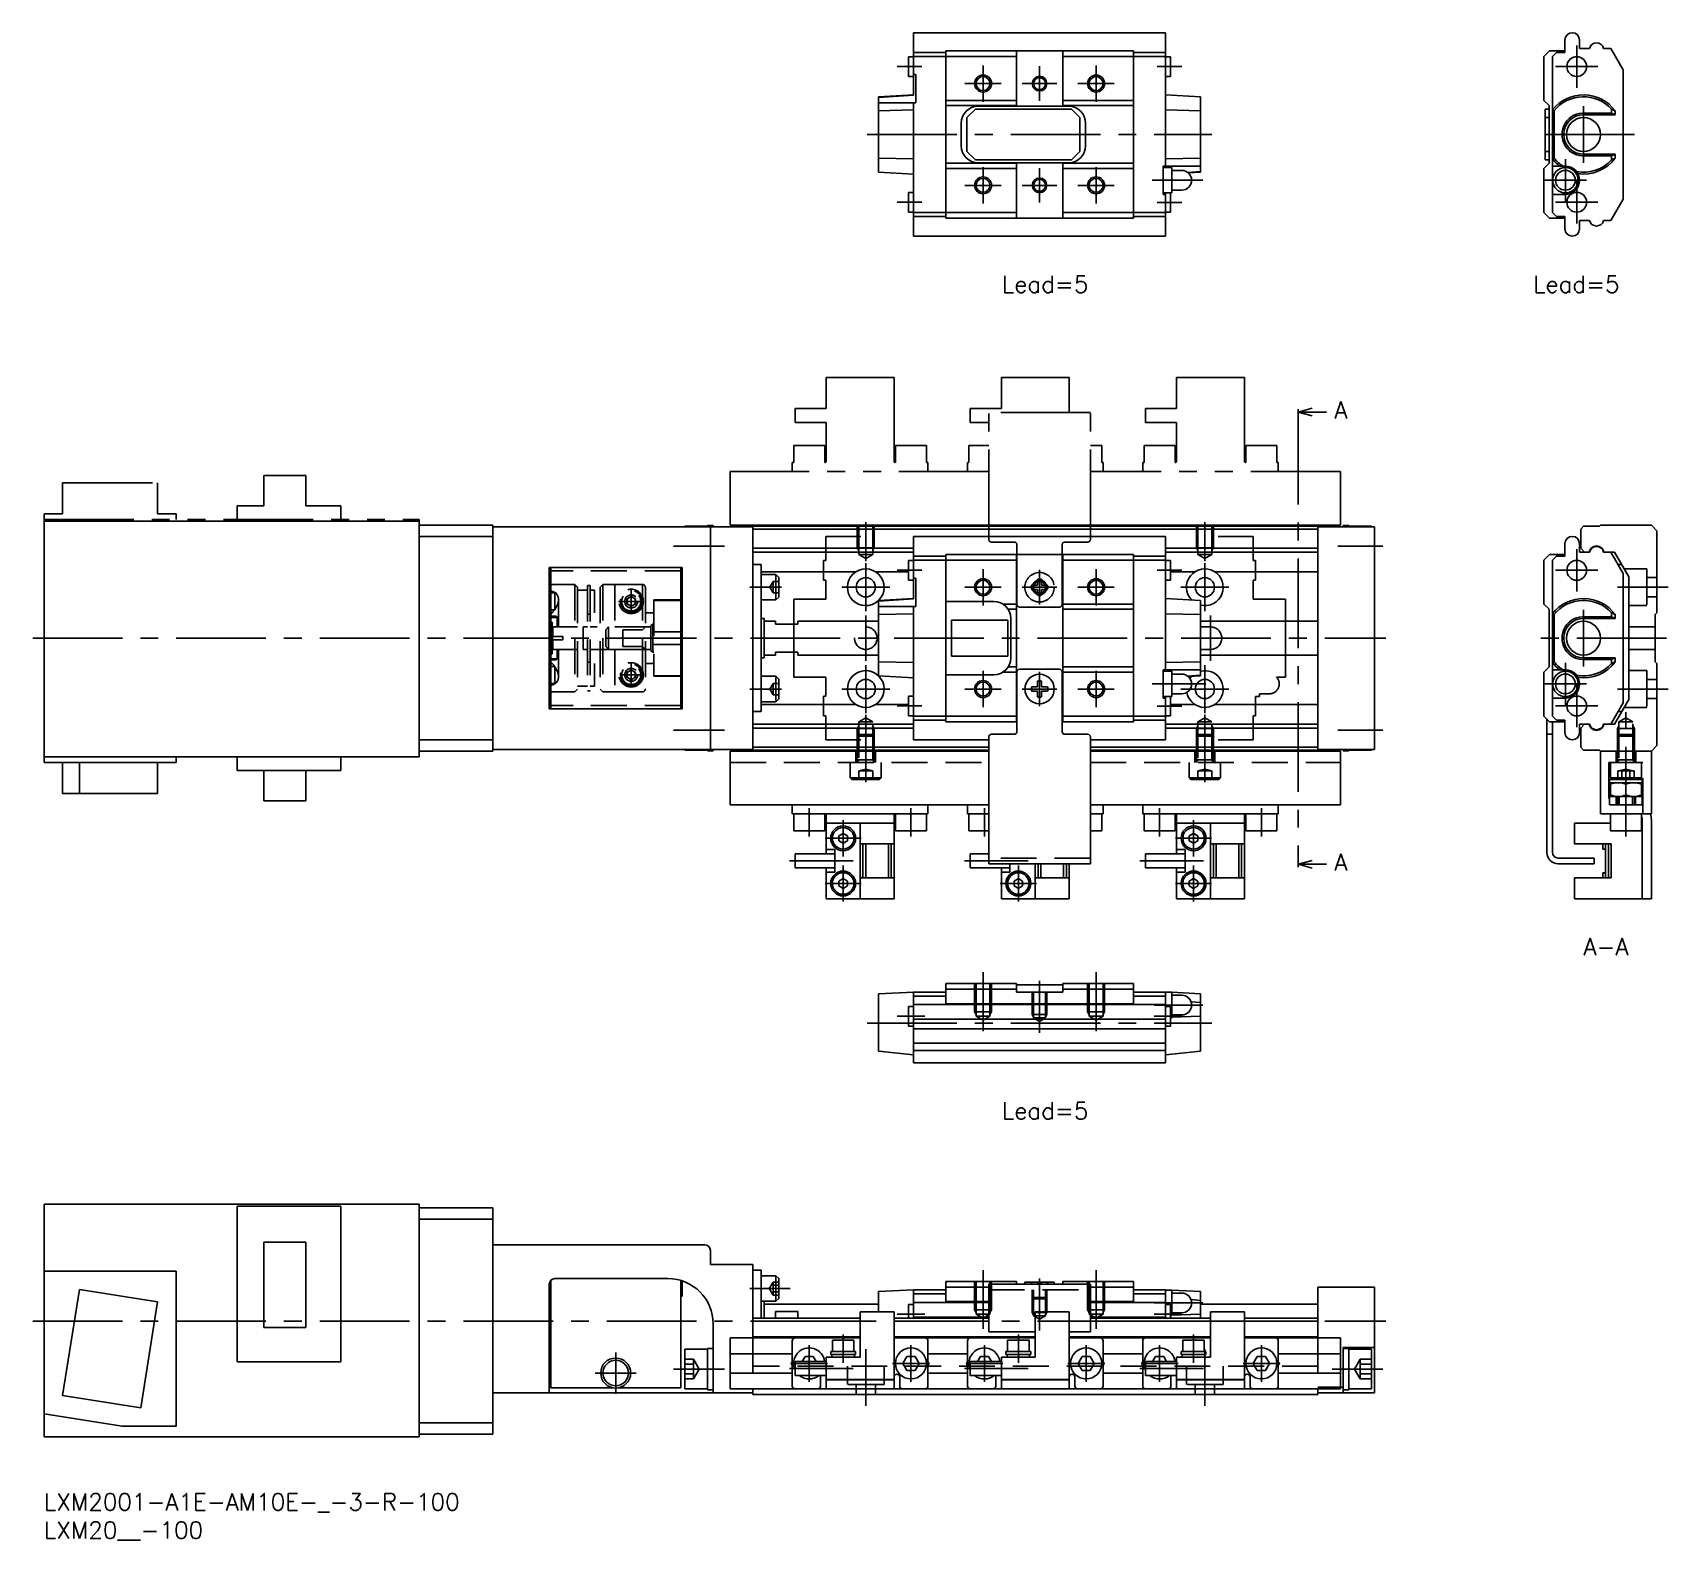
# Model space of a CAD drawing. Extents: x -2 to 287, y -8 to 258.
import ezdxf

# ---------------------------------------------------------------- set-up
doc = ezdxf.new("R2010")
doc.units = 0
doc.header["$LTSCALE"] = 0.5
for name, pattern in [('CENTER', [50.8, 31.75, -6.35, 6.35, -6.35]), ('DASHED', [19.05, 12.7, -6.35]), ('PHANTOM', [63.5, 31.75, -6.35, 6.35, -6.35, 6.35, -6.35])]:
    doc.linetypes.add(name, pattern=pattern)
for name, color, linetype in [('MSM_CENTER', 1, 'CENTER'), ('MSM_CONTINUOUS', 7, 'CONTINUOUS'), ('MSM_DASHED', 4, 'DASHED'), ('MSM_IMAGINARY', 6, 'PHANTOM'), ('MSM_NARROW', 5, 'CONTINUOUS'), ('MSM_PART_NUMBER', 7, 'CONTINUOUS')]:
    doc.layers.add(name, color=color, linetype=linetype)
doc.styles.get("Standard").update_dxf_attribs({"font": 'txt.shx', "height": 3, "bigfont": 'bigfont.shx'})

msp = doc.modelspace()

# ---------------------------------------------------------------- texts
at = {"layer": 'MSM_PART_NUMBER'}
for s, p in [('Lead=5', (169.49, 212.4)), ('Lead=5', (263.48, 212.4)), ('A', (228.32, 190.17)), ('A', (228.32, 110.17)), ('A-A', (272.4, 95.2)), ('Lead=5', (169.49, 66.2))]:
    msp.add_text(s, height=3, dxfattribs=at).set_placement(p)

# ---------------------------------------------------------------- blocks, each defined once
blk = doc.blocks.new('*U8')
at = {"layer": 'MSM_PART_NUMBER'}
blk.add_text('LXM2001-A1E-AM10E-_-3-R-100', height=3, dxfattribs=at).set_placement((0, -3))
blk = doc.blocks.new('*U9')
at = {"layer": 'MSM_PART_NUMBER'}
blk.add_text('LXM20__-100', height=3, dxfattribs=at).set_placement((0, -8))

# ---------------------------------------------------------------- linework, layer by layer
at = {"layer": 'MSM_CENTER'}
for p, q in [((271.2, 248.65), (271.2, 256.15)), ((150.95, 252.4), (155.35, 252.4)), ((166.15, 246.17), (166.15, 252.63)), ((176.15, 246.34), (176.15, 252.46)), ((186.15, 246.17), (186.15, 252.63)), ((196.95, 252.4), (201.35, 252.4)), ((274.95, 252.4), (267.45, 252.4)), ((169.38, 249.4), (162.92, 249.4)), ((179.21, 249.4), (173.09, 249.4)), ((189.38, 249.4), (182.92, 249.4)), ((272.4, 235.4), (272.4, 245.4)), ((145.65, 240.4), (206.65, 240.4)), ((281.4, 240.4), (263.6, 240.4)), ((166.15, 228.17), (166.15, 234.63)), ((176.15, 228.34), (176.15, 234.46)), ((186.15, 228.17), (186.15, 234.63)), ((269.2, 228.55), (269.2, 236.05)), ((205.05, 232.3), (196.05, 232.3)), ((272.95, 232.3), (265.45, 232.3)), ((271.2, 224.65), (271.2, 232.15)), ((169.38, 231.4), (162.92, 231.4)), ((179.21, 231.4), (173.09, 231.4)), ((189.38, 231.4), (182.92, 231.4)), ((150.95, 228.4), (155.35, 228.4)), ((196.95, 228.35), (201.35, 228.35)), ((274.95, 228.4), (267.45, 228.4)), ((221.9, 190.8), (221.9, 111.8)), ((145.4, 171.8), (145.4, 164.89)), ((205.4, 171.8), (205.4, 164.89)), ((111.4, 167.6), (120.4, 167.6)), ((228.9, 167.6), (236.9, 167.6)), ((271.2, 159.55), (271.2, 167.05)), ((145.4, 156.05), (145.4, 164.55)), ((150.95, 163.3), (155.35, 163.3)), ((166.15, 157.07), (166.15, 163.53)), ((176.15, 157.24), (176.15, 163.36)), ((186.15, 157.07), (186.15, 163.53)), ((196.95, 163.3), (201.35, 163.3)), ((205.4, 156.05), (205.4, 164.55)), ((274.95, 163.3), (267.45, 163.3)), ((103.9, 155.54), (103.9, 160.06)), ((124.9, 160.3), (130.5, 160.3)), ((141.15, 160.3), (149.65, 160.3)), ((169.38, 160.3), (162.92, 160.3)), ((179.21, 160.3), (173.09, 160.3)), ((189.38, 160.3), (182.92, 160.3)), ((201.15, 160.3), (209.65, 160.3)), ((287.4, 160.3), (278.4, 160.3)), ((101.64, 157.8), (106.16, 157.8)), ((272.4, 146.3), (272.4, 156.3)), ((145.4, 155.3), (145.4, 147.3)), ((206.4, 155.3), (206.4, 147.3)), ((-2, 151.3), (237.4, 151.3)), ((287.1, 151.3), (264.3, 151.3)), ((101.9, 144.8), (105.89, 144.8)), ((103.9, 142.81), (103.9, 146.8)), ((145.4, 138.05), (145.4, 146.55)), ((166.15, 139.07), (166.15, 145.53)), ((176.15, 139.24), (176.15, 145.36)), ((186.15, 139.07), (186.15, 145.53)), ((205.4, 138.05), (205.4, 146.55)), ((269.2, 139.45), (269.2, 146.95)), ((124.9, 142.3), (130.5, 142.3)), ((141.15, 142.3), (149.65, 142.3)), ((169.38, 142.3), (162.92, 142.3)), ((179.21, 142.3), (173.09, 142.3)), ((189.38, 142.3), (182.92, 142.3)), ((205.55, 143.2), (196.05, 143.2)), ((201.15, 142.3), (209.65, 142.3)), ((272.95, 143.2), (265.45, 143.2)), ((271.2, 135.55), (271.2, 143.05)), ((287.4, 142.3), (278.4, 142.3)), ((150.95, 139.3), (155.35, 139.3)), ((196.95, 139.25), (201.35, 139.25)), ((274.95, 139.3), (267.45, 139.3)), ((145.4, 137.71), (145.4, 125.8)), ((205.4, 137.71), (205.4, 125.8)), ((279.9, 116.2), (279.9, 138.21)), ((111.4, 135), (120.4, 135)), ((228.9, 135), (236.9, 135)), ((135.4, 116.2), (135.4, 121.2)), ((141.4, 112.7), (141.4, 119.1)), ((153.4, 116.2), (153.4, 121.2)), ((166.4, 116.2), (166.4, 121.2)), ((197.4, 116.2), (197.4, 121.2)), ((203.4, 112.7), (203.4, 119.1)), ((215.4, 116.2), (215.4, 121.2)), ((138.2, 115.9), (144.6, 115.9)), ((200.2, 115.9), (206.6, 115.9)), ((131.9, 111.9), (143.15, 111.9)), ((141.4, 104.7), (141.4, 111.1)), ((162.9, 111.9), (174.15, 111.9)), ((172.4, 104.7), (172.4, 111.1)), ((193.9, 111.9), (205.15, 111.9)), ((203.4, 104.7), (203.4, 111.1)), ((138.2, 107.9), (144.6, 107.9)), ((169.2, 107.9), (175.6, 107.9)), ((200.2, 107.9), (206.6, 107.9)), ((166.15, 92.2), (166.15, 81.8)), ((176.15, 90.7), (176.15, 81.5)), ((186.15, 92.2), (186.15, 81.8)), ((150.95, 84.4), (155.85, 84.4)), ((205.05, 86.4), (196.45, 86.4)), ((196.45, 84.4), (201.35, 84.4)), ((145.65, 83.2), (206.65, 83.2)), ((166.15, 39.5), (166.15, 29.1)), ((176.15, 38), (176.15, 28.8)), ((186.15, 39.5), (186.15, 29.1)), ((124.9, 36.25), (132, 36.25)), ((205.05, 33.7), (196.45, 33.7)), ((-2, 30.5), (237.4, 30.5)), ((150.95, 31.7), (155.85, 31.7)), ((196.45, 31.7), (201.35, 31.7)), ((135.4, 19.75), (135.4, 26.25)), ((141.4, 23.1), (141.4, 28.1)), ((153.4, 19.75), (153.4, 26.25)), ((166.4, 19.75), (166.4, 26.25)), ((172.4, 23.1), (172.4, 28.1)), ((184.4, 19.75), (184.4, 26.25)), ((197.4, 19.75), (197.4, 26.25)), ((203.4, 23.1), (203.4, 28.1)), ((215.4, 19.75), (215.4, 26.25)), ((101.15, 17.65), (101.15, 24.95)), ((145.4, 15.5), (145.4, 25.5)), ((205.4, 15.5), (205.4, 25.5)), ((97.5, 21.3), (104.8, 21.3)), ((111.4, 22), (120.4, 22)), ((131.9, 22.1), (143.15, 22.1)), ((132.15, 23), (138.65, 23)), ((150.15, 23), (156.65, 23)), ((162.9, 22.1), (174.15, 22.1)), ((163.15, 23), (169.65, 23)), ((181.15, 23), (187.65, 23)), ((193.9, 22.1), (205.15, 22.1)), ((194.15, 23), (200.65, 23)), ((212.15, 23), (218.65, 23)), ((227.9, 22), (236.9, 22))]:
    msp.add_line(p, q, dxfattribs=at)
at = {"layer": 'MSM_CONTINUOUS'}
for p, q in [((153.85, 258.4), (153.85, 247.33)), ((198.45, 258.4), (153.85, 258.4)), ((198.45, 258.4), (198.45, 234.8)), ((159.55, 254.9), (153.85, 254.9)), ((192.75, 255.2), (159.55, 255.2)), ((159.55, 255.2), (159.55, 225.6)), ((172.05, 245.4), (172.05, 255.2)), ((180.25, 255.2), (180.25, 245.4)), ((192.75, 255.2), (192.75, 225.6)), ((198.45, 254.9), (192.75, 254.9)), ((266.4, 255.2), (265.4, 254.2)), ((268.97, 255.2), (266.4, 255.2)), ((267.61, 254.9), (266.9, 254.19)), ((269.1, 254.9), (267.61, 254.9)), ((268.97, 254.9), (268.97, 255.2)), ((269.1, 257.1), (269.1, 254.9)), ((271.7, 255.6), (271.7, 257.1)), ((273.44, 255.6), (271.7, 255.6)), ((277.24, 255.6), (275.96, 255.6)), ((279.4, 251.86), (277.24, 255.6)), ((152.95, 254.15), (152.95, 250.65)), ((153.85, 254.15), (152.95, 254.15)), ((159.55, 254.19), (153.85, 254.19)), ((172.05, 254.2), (159.55, 254.2)), ((192.75, 254.2), (180.25, 254.2)), ((198.45, 254.19), (192.75, 254.19)), ((199.35, 254.15), (198.45, 254.15)), ((199.35, 254.15), (199.35, 250.65)), ((265.4, 254.2), (265.4, 246.4)), ((266.9, 254.19), (266.9, 226.61)), ((279.4, 228.94), (279.4, 251.86)), ((152.95, 250.65), (153.85, 250.65)), ((154.25, 251), (153.85, 251)), ((154.25, 251), (154.25, 246)), ((198.45, 250.65), (199.35, 250.65)), ((153.85, 247.4), (147.65, 247.08)), ((153.85, 247.33), (147.65, 246.96)), ((147.65, 233.72), (147.65, 247.08)), ((147.65, 246), (154.25, 246)), ((153.85, 246), (153.85, 222.4)), ((172.05, 246.4), (159.55, 246.4)), ((192.75, 246.4), (180.25, 246.4)), ((204.65, 247.08), (198.45, 247.4)), ((204.65, 247.08), (204.65, 233.72)), ((265.4, 246.4), (266.3, 245.5)), ((153.85, 244.73), (147.65, 244.59)), ((172.05, 245.5), (159.55, 245.5)), ((164.8, 244.9), (163.3, 243.4)), ((163.3, 243.4), (163.3, 237.4)), ((181.8, 244.9), (164.8, 244.9)), ((165.3, 245.4), (181.3, 245.4)), ((192.75, 245.5), (180.25, 245.5)), ((183.3, 243.4), (181.8, 244.9)), ((183.3, 237.4), (183.3, 243.4)), ((204.65, 244.59), (198.45, 244.73)), ((266.3, 244.9), (265.6, 244.9)), ((265.6, 235.9), (265.6, 244.9)), ((266.3, 243.4), (265.6, 243.4)), ((266.3, 245.5), (266.3, 235.3)), ((267.2, 244.59), (266.9, 244.73)), ((267.2, 244.59), (267.2, 236.21)), ((272.4, 243.9), (278.02, 243.9)), ((277.36, 244.19), (272.72, 244.19)), ((277.36, 244.87), (277.36, 244.19)), ((278.02, 243.9), (277.36, 244.19)), ((278.02, 244.57), (278.02, 243.9)), ((162.3, 238.4), (162.3, 242.4)), ((184.3, 242.4), (184.3, 238.4)), ((163.3, 237.4), (164.8, 235.9)), ((181.8, 235.9), (183.3, 237.4)), ((266.3, 237.4), (265.6, 237.4)), ((147.65, 236.21), (153.85, 236.07)), ((172.05, 235.3), (159.55, 235.3)), ((164.8, 235.9), (181.8, 235.9)), ((181.3, 235.4), (165.3, 235.4)), ((172.05, 225.6), (172.05, 235.4)), ((180.25, 235.4), (180.25, 225.6)), ((192.75, 235.3), (180.25, 235.3)), ((198.05, 234.8), (198.05, 229.8)), ((204.65, 234.8), (198.05, 234.8)), ((199.55, 234.55), (198.05, 234.55)), ((198.45, 236.07), (204.65, 236.21)), ((199.55, 230.05), (199.55, 234.55)), ((266.3, 235.3), (265.4, 234.4)), ((266.3, 235.9), (265.6, 235.9)), ((266.9, 236.07), (267.2, 236.21)), ((266.9, 234.8), (269.2, 234.8)), ((272.4, 236.9), (278.02, 236.9)), ((272.72, 236.61), (277.36, 236.61)), ((277.36, 236.61), (278.02, 236.9)), ((277.36, 236.61), (277.36, 235.93)), ((278.02, 236.9), (278.02, 236.23)), ((147.65, 233.72), (153.85, 233.4)), ((172.05, 234.4), (159.55, 234.4)), ((192.75, 234.4), (180.25, 234.4)), ((201.3, 234.05), (199.55, 234.05)), ((202.35, 233.7), (204.65, 233.84)), ((202.46, 233.61), (204.65, 233.72)), ((265.4, 234.4), (265.4, 226.6)), ((152.95, 230.15), (152.95, 226.65)), ((153.85, 230.15), (152.95, 230.15)), ((198.05, 230.05), (199.55, 230.05)), ((198.45, 229.8), (198.05, 229.8)), ((198.45, 230.05), (198.45, 222.4)), ((199.35, 230.05), (199.35, 226.65)), ((199.55, 230.55), (201.3, 230.55)), ((269.2, 229.8), (266.9, 229.8)), ((277.24, 225.2), (279.4, 228.94)), ((152.95, 226.65), (153.85, 226.65)), ((159.55, 226.61), (153.85, 226.61)), ((159.55, 225.9), (153.85, 225.9)), ((172.05, 226.6), (159.55, 226.6)), ((192.75, 226.6), (180.25, 226.6)), ((198.45, 226.61), (192.75, 226.61)), ((198.45, 225.9), (192.75, 225.9)), ((198.45, 226.65), (199.35, 226.65)), ((265.4, 226.6), (266.4, 225.6)), ((266.9, 226.61), (267.61, 225.9)), ((267.61, 225.9), (269.1, 225.9)), ((268.97, 225.6), (268.97, 225.9)), ((269.1, 225.9), (269.1, 223.7)), ((192.75, 225.6), (159.55, 225.6)), ((266.4, 225.6), (268.97, 225.6)), ((271.7, 223.7), (271.7, 225.2)), ((271.7, 225.2), (273.44, 225.2)), ((275.96, 225.2), (277.24, 225.2)), ((153.85, 222.4), (198.45, 222.4)), ((221.9, 191.3), (224.4, 191.97)), ((221.9, 191.8), (221.9, 190.8)), ((224.4, 190.63), (221.9, 191.3)), ((221.9, 191.3), (226.9, 191.3)), ((0, 129.3), (0, 172)), ((66.4, 172), (0, 172)), ((66.4, 172), (66.4, 130.3)), ((79.4, 171.3), (66.4, 171.3)), ((79.4, 171.3), (79.4, 131.3)), ((125.4, 171), (79.4, 171)), ((113.4, 171.1), (113.4, 171)), ((117.4, 171.1), (113.4, 171.1)), ((117.4, 171.25), (117.4, 171)), ((118.4, 171.25), (117.4, 171.25)), ((117.9, 131.6), (117.9, 171)), ((118.4, 171.25), (118.4, 171)), ((225.4, 171.3), (125.4, 171.3)), ((125.4, 171.3), (125.4, 131.3)), ((225.4, 171.1), (125.4, 171.1)), ((225.4, 171.3), (225.4, 131.3)), ((235.4, 171), (225.4, 171)), ((229.9, 171), (229.9, 171.25)), ((229.9, 171.25), (230.9, 171.25)), ((230.9, 171), (230.9, 171.25)), ((230.9, 171.1), (234.9, 171.1)), ((234.9, 171), (234.9, 171.1)), ((235.4, 171), (235.4, 131.6)), ((271.9, 170.6), (272.4, 171.1)), ((272.4, 171.1), (275.2, 171.1)), ((275.2, 171.1), (275.4, 171.3)), ((275.4, 171.3), (284.4, 171.3)), ((284.4, 171.3), (285.4, 170.3)), ((79.4, 169.3), (66.4, 169.3)), ((225.4, 170.6), (125.4, 170.6)), ((153.85, 169.3), (153.85, 158.23)), ((198.45, 169.3), (153.85, 169.3)), ((198.45, 169.3), (198.45, 145.7)), ((269.1, 168), (269.1, 165.8)), ((271.7, 166.5), (271.7, 168)), ((271.9, 167.2), (271.9, 170.6)), ((285.4, 170.3), (285.4, 155.8)), ((153.85, 167.2), (125.4, 167.2)), ((153.85, 166.5), (125.4, 166.5)), ((152.95, 165.05), (152.95, 161.55)), ((153.85, 165.05), (152.95, 165.05)), ((159.55, 165.8), (153.85, 165.8)), ((159.55, 165.09), (153.85, 165.09)), ((192.75, 166.1), (159.55, 166.1)), ((159.55, 166.1), (159.55, 136.5)), ((172.05, 165.1), (159.55, 165.1)), ((172.05, 136.5), (172.05, 166.1)), ((180.25, 166.1), (180.25, 136.5)), ((192.75, 165.1), (180.25, 165.1)), ((192.75, 166.1), (192.75, 136.5)), ((198.45, 165.8), (192.75, 165.8)), ((198.45, 165.09), (192.75, 165.09)), ((225.4, 167.2), (198.45, 167.2)), ((225.4, 166.5), (198.45, 166.5)), ((199.35, 165.05), (198.45, 165.05)), ((199.35, 165.05), (199.35, 161.55)), ((266.4, 166.1), (265.4, 165.1)), ((265.4, 165.1), (265.4, 157.3)), ((268.97, 166.1), (266.4, 166.1)), ((267.61, 165.8), (266.9, 165.09)), ((266.9, 165.09), (266.9, 137.51)), ((269.1, 165.8), (267.61, 165.8)), ((268.97, 165.8), (268.97, 166.1)), ((273.44, 166.5), (271.7, 166.5)), ((272.6, 166.5), (271.9, 167.2)), ((277.9, 166.5), (275.96, 166.5)), ((279.4, 162.76), (277.24, 166.5)), ((280.4, 162.17), (277.9, 166.5)), ((89.4, 138.8), (89.4, 163.8)), ((89.4, 163.8), (112.9, 163.8)), ((89.65, 163.8), (89.65, 138.8)), ((112.65, 163.8), (112.65, 138.8)), ((112.9, 163.8), (112.9, 138.8)), ((126.9, 164.3), (125.4, 164.3)), ((126.9, 138.3), (126.9, 164.3)), ((143.65, 163.04), (126.9, 163.04)), ((129.5, 162.55), (126.9, 162.55)), ((129.5, 162.55), (129.5, 158.05)), ((130, 162.05), (129.5, 162.55)), ((152.95, 163.04), (147.15, 163.04)), ((203.65, 163.04), (199.35, 163.04)), ((225.4, 163.04), (207.15, 163.04)), ((279.17, 164.3), (278.51, 164.3)), ((279.4, 139.84), (279.4, 162.76)), ((280.4, 140.43), (280.4, 162.17)), ((89.65, 160.8), (89.4, 160.8)), ((130, 162.05), (130, 158.55)), ((152.95, 161.55), (153.85, 161.55)), ((154.25, 161.9), (153.85, 161.9)), ((154.25, 161.9), (154.25, 156.9)), ((198.45, 161.55), (199.35, 161.55)), ((112.9, 158.05), (112.65, 158.05)), ((112.9, 157.96), (112.65, 157.96)), ((126.9, 158.05), (129.5, 158.05)), ((129.5, 158.05), (130, 158.55)), ((153.85, 158.3), (147.65, 157.98)), ((153.85, 158.23), (147.65, 157.86)), ((147.65, 144.62), (147.65, 157.98)), ((154.25, 156.9), (147.65, 156.9)), ((153.85, 156.9), (153.85, 133.3)), ((168.05, 157.8), (159.55, 157.8)), ((172.05, 157.3), (169.71, 157.3)), ((172.05, 156.4), (170.59, 156.4)), ((192.75, 157.3), (180.25, 157.3)), ((192.75, 156.4), (180.25, 156.4)), ((204.65, 157.98), (198.45, 158.3)), ((204.65, 157.98), (204.65, 144.62)), ((265.4, 157.3), (266.3, 156.4)), ((266.3, 156.4), (266.3, 146.2)), ((89.4, 155.95), (89.65, 155.95)), ((127.4, 154.8), (126.9, 154.8)), ((127.4, 154.8), (127.4, 147.8)), ((129.4, 154.3), (127.4, 154.3)), ((129.4, 154.3), (129.4, 153.8)), ((133.4, 153.8), (129.4, 153.8)), ((133.4, 154.3), (133.4, 153.8)), ((147.65, 154.3), (133.4, 154.3)), ((153.85, 155.63), (147.65, 155.49)), ((160.55, 154.46), (160.55, 148.14)), ((170.55, 154.46), (160.55, 154.46)), ((170.55, 154.46), (170.55, 148.14)), ((171.05, 154.8), (171.05, 147.8)), ((204.65, 155.49), (198.45, 155.63)), ((225.4, 154.3), (204.65, 154.3)), ((267.2, 155.49), (266.9, 155.63)), ((267.2, 155.49), (267.2, 147.11)), ((272.4, 154.8), (278.02, 154.8)), ((277.36, 155.09), (272.72, 155.09)), ((277.36, 155.77), (277.36, 155.09)), ((278.02, 154.8), (277.36, 155.09)), ((278.02, 155.47), (278.02, 154.8)), ((285.4, 155.8), (285.1, 155.5)), ((285.1, 155.5), (285.1, 147.1)), ((89.4, 151.6), (89.65, 151.6)), ((89.65, 151), (89.4, 151)), ((112.65, 152.42), (112.9, 152.42)), ((112.9, 150.18), (112.65, 150.18)), ((126.9, 147.8), (127.4, 147.8)), ((127.4, 148.3), (129.4, 148.3)), ((129.4, 148.8), (133.4, 148.8)), ((129.4, 148.8), (129.4, 148.3)), ((133.4, 148.8), (133.4, 148.3)), ((133.4, 148.3), (147.65, 148.3)), ((160.55, 148.14), (170.55, 148.14)), ((204.65, 148.3), (225.4, 148.3)), ((272.4, 147.8), (278.02, 147.8)), ((277.36, 147.51), (278.02, 147.8)), ((278.02, 147.8), (278.02, 147.13)), ((89.4, 146.95), (89.65, 146.95)), ((147.65, 147.11), (153.85, 146.97)), ((159.55, 144.8), (168.05, 144.8)), ((172.05, 145.3), (169.71, 145.3)), ((172.05, 146.2), (170.59, 146.2)), ((172.15, 134.8), (172.15, 145.3)), ((179.65, 145.8), (172.65, 145.8)), ((180.15, 145.3), (180.15, 134.8)), ((192.75, 146.2), (180.25, 146.2)), ((192.75, 145.3), (180.25, 145.3)), ((204.65, 145.7), (198.05, 145.7)), ((198.05, 145.7), (198.05, 140.7)), ((199.55, 145.45), (198.05, 145.45)), ((198.45, 146.97), (204.65, 147.11)), ((199.55, 140.95), (199.55, 145.45)), ((201.3, 144.95), (199.55, 144.95)), ((202.35, 144.6), (204.65, 144.74)), ((266.3, 146.2), (265.4, 145.3)), ((265.4, 145.3), (265.4, 137.5)), ((266.9, 146.97), (267.2, 147.11)), ((266.9, 145.7), (269.2, 145.7)), ((272.72, 147.51), (277.36, 147.51)), ((277.36, 147.51), (277.36, 146.83)), ((285.1, 147.1), (285.4, 146.8)), ((285.4, 146.8), (285.4, 132.3)), ((112.65, 144.64), (112.9, 144.64)), ((112.65, 144.55), (112.9, 144.55)), ((129.5, 144.55), (126.9, 144.55)), ((130, 144.05), (129.5, 144.55)), ((129.5, 144.55), (129.5, 140.05)), ((130, 144.05), (130, 140.55)), ((147.65, 144.62), (153.85, 144.3)), ((175.78, 142.67), (174.75, 142.67)), ((174.75, 141.93), (175.78, 141.93)), ((175.78, 143.7), (175.78, 142.67)), ((175.78, 141.93), (175.78, 140.9)), ((176.52, 142.67), (176.52, 143.7)), ((177.55, 142.67), (176.52, 142.67)), ((176.52, 140.9), (176.52, 141.93)), ((176.52, 141.93), (177.55, 141.93)), ((202.46, 144.51), (204.65, 144.62)), ((89.4, 141.8), (89.65, 141.8)), ((126.9, 140.05), (129.5, 140.05)), ((143.65, 139.56), (126.9, 139.56)), ((129.5, 140.05), (130, 140.55)), ((152.95, 139.56), (147.15, 139.56)), ((152.95, 141.05), (152.95, 137.55)), ((153.85, 141.05), (152.95, 141.05)), ((198.05, 140.95), (199.55, 140.95)), ((198.45, 140.7), (198.05, 140.7)), ((198.45, 140.95), (198.45, 133.3)), ((199.35, 140.95), (199.35, 137.55)), ((203.65, 139.56), (199.35, 139.56)), ((199.55, 141.45), (201.3, 141.45)), ((225.4, 139.56), (207.15, 139.56)), ((269.2, 140.7), (266.9, 140.7)), ((277.24, 136.1), (279.4, 139.84)), ((277.9, 136.1), (280.4, 140.43)), ((112.9, 138.8), (89.4, 138.8)), ((126.9, 138.3), (125.4, 138.3)), ((153.85, 136.1), (125.4, 136.1)), ((152.95, 137.55), (153.85, 137.55)), ((159.55, 137.51), (153.85, 137.51)), ((159.55, 136.8), (153.85, 136.8)), ((172.05, 137.5), (159.55, 137.5)), ((172.15, 136.5), (159.55, 136.5)), ((192.75, 136.5), (180.15, 136.5)), ((192.75, 137.5), (180.25, 137.5)), ((198.45, 137.51), (192.75, 137.51)), ((198.45, 136.8), (192.75, 136.8)), ((198.45, 137.55), (199.35, 137.55)), ((225.4, 136.1), (198.45, 136.1)), ((265.4, 137.5), (266.4, 136.5)), ((265.9, 137), (265.9, 113.4)), ((266.4, 136.5), (268.97, 136.5)), ((266.9, 137.51), (267.61, 136.8)), ((266.9, 113.4), (266.9, 136.5)), ((267.61, 136.8), (269.1, 136.8)), ((268.97, 136.5), (268.97, 136.8)), ((269.1, 136.8), (269.1, 134.6)), ((271.7, 134.6), (271.7, 136.1)), ((271.7, 136.1), (273.44, 136.1)), ((271.9, 135.4), (272.6, 136.1)), ((275.96, 136.1), (277.9, 136.1)), ((279.17, 138.3), (278.51, 138.3)), ((79.4, 133.3), (66.4, 133.3)), ((153.85, 135.4), (125.4, 135.4)), ((153.85, 133.3), (167.15, 133.3)), ((167.15, 133.8), (167.15, 111.4)), ((167.65, 134.3), (171.65, 134.3)), ((180.65, 134.3), (184.65, 134.3)), ((185.15, 133.8), (185.15, 111.4)), ((185.15, 133.3), (198.45, 133.3)), ((225.4, 135.4), (198.45, 135.4)), ((265.9, 134.3), (266.9, 134.3)), ((271.9, 132), (271.9, 135.4)), ((0, 130.3), (66.4, 130.3)), ((23.4, 129.3), (23.4, 130.3)), ((34.2, 127.9), (34.2, 130.3)), ((52.5, 127.9), (52.5, 130.3)), ((79.4, 131.3), (66.4, 131.3)), ((79.4, 131.3), (66.4, 131.3)), ((125.4, 131.6), (79.4, 131.6)), ((113.4, 131.6), (113.4, 131.5)), ((113.4, 131.5), (117.4, 131.5)), ((117.4, 131.6), (117.4, 131.35)), ((117.4, 131.35), (118.4, 131.35)), ((118.4, 131.6), (118.4, 131.35)), ((121.4, 131.3), (121.4, 121.8)), ((167.15, 131.3), (121.4, 131.3)), ((167.15, 132), (125.4, 132)), ((167.15, 131.5), (125.4, 131.5)), ((225.4, 132), (185.15, 132)), ((225.4, 131.5), (185.15, 131.5)), ((229.4, 131.3), (185.15, 131.3)), ((235.4, 131.6), (225.4, 131.6)), ((229.4, 131.3), (229.4, 121.8)), ((229.9, 131.6), (229.9, 131.35)), ((229.9, 131.35), (230.9, 131.35)), ((230.9, 131.6), (230.9, 131.35)), ((230.9, 131.5), (234.9, 131.5)), ((234.9, 131.6), (234.9, 131.5)), ((272.4, 131.5), (271.9, 132)), ((275.2, 131.5), (272.4, 131.5)), ((275.4, 131.3), (275.2, 131.5)), ((284.4, 131.3), (275.4, 131.3)), ((275.4, 120.2), (275.4, 131.3)), ((285.4, 132.3), (284.4, 131.3)), ((284.4, 120.2), (284.4, 131.3)), ((23.4, 129.3), (0, 129.3)), ((3.3, 123.8), (3.3, 129.3)), ((6.27, 123.8), (6.27, 129.3)), ((20.1, 129.3), (20.1, 123.8)), ((52.5, 127.9), (34.2, 127.9)), ((38.88, 122.5), (38.88, 127.9)), ((46.33, 122.5), (46.33, 127.9)), ((277, 126.3), (282.8, 126.3)), ((277, 121.8), (277, 126.3)), ((277.15, 125.7), (282.65, 125.7)), ((277.15, 125.7), (277.15, 123.3)), ((279.9, 123.55), (279.9, 125.45)), ((282.65, 123.3), (282.65, 125.7)), ((282.8, 121.8), (282.8, 126.3)), ((3.3, 123.8), (20.1, 123.8)), ((38.88, 122.5), (46.33, 122.5)), ((167.15, 121.8), (121.4, 121.8)), ((132.4, 120.2), (132.4, 121.8)), ((156.4, 120.2), (156.4, 121.8)), ((163.4, 120.2), (163.4, 121.8)), ((229.4, 121.8), (185.15, 121.8)), ((187.4, 120.2), (187.4, 121.8)), ((194.4, 120.2), (194.4, 121.8)), ((218.4, 120.2), (218.4, 121.8)), ((282.8, 123.3), (277, 123.3)), ((277, 121.8), (282.8, 121.8)), ((278.2, 121.8), (278.2, 123.3)), ((278.4, 123.3), (278.4, 121.8)), ((281.59, 123.31), (281.27, 123.3)), ((281.4, 121.8), (281.4, 123.3)), ((281.6, 123.3), (281.6, 121.8)), ((156.4, 120.2), (132.4, 120.2)), ((132.65, 120.2), (132.65, 117.2)), ((138.15, 117.2), (138.15, 120.2)), ((138.4, 113.15), (138.4, 120.07)), ((150.4, 120.07), (150.4, 105.2)), ((150.65, 120.2), (150.65, 117.2)), ((156.15, 117.2), (156.15, 120.2)), ((167.15, 120.2), (163.4, 120.2)), ((163.65, 120.2), (163.65, 117.2)), ((187.4, 120.2), (185.15, 120.2)), ((187.15, 117.2), (187.15, 120.2)), ((218.4, 120.2), (194.4, 120.2)), ((194.65, 120.2), (194.65, 117.2)), ((200.15, 117.2), (200.15, 120.2)), ((200.4, 113.15), (200.4, 120.07)), ((212.4, 120.07), (212.4, 105.2)), ((212.65, 120.2), (212.65, 117.2)), ((218.15, 117.2), (218.15, 120.2)), ((284.4, 120.2), (275.4, 120.2)), ((277.15, 120.2), (277.15, 117.2)), ((282.65, 117.2), (282.65, 120.2)), ((282.8, 119.2), (282.8, 105.2)), ((284.4, 105.2), (284.4, 119.2)), ((132.65, 117.2), (138.15, 117.2)), ((150.4, 118.6), (138.4, 118.6)), ((141.4, 116.77), (140.65, 116.33)), ((140.65, 116.33), (140.65, 115.47)), ((142.15, 116.33), (141.4, 116.77)), ((142.15, 116.33), (142.15, 115.47)), ((144.4, 118.6), (144.4, 105.2)), ((150.65, 117.2), (156.15, 117.2)), ((163.65, 117.2), (167.15, 117.2)), ((185.15, 117.2), (187.15, 117.2)), ((194.65, 117.2), (200.15, 117.2)), ((212.4, 118.6), (200.4, 118.6)), ((203.4, 116.77), (202.65, 116.33)), ((202.65, 116.33), (202.65, 115.47)), ((204.15, 116.33), (203.4, 116.77)), ((204.15, 116.33), (204.15, 115.47)), ((206.4, 118.6), (206.4, 105.2)), ((212.65, 117.2), (218.15, 117.2)), ((277.15, 118.6), (270.8, 118.6)), ((270.8, 118.6), (270.8, 114.9)), ((277.15, 117.2), (282.65, 117.2)), ((282.75, 118.6), (282.65, 118.6)), ((282.75, 105.2), (282.75, 118.6)), ((282.75, 118.55), (282.8, 118.55)), ((132.9, 113.15), (132.9, 110.65)), ((139.9, 113.15), (132.9, 113.15)), ((139.9, 113.9), (138.4, 113.9)), ((139.9, 109.9), (139.9, 113.9)), ((140.65, 115.47), (141.4, 115.03)), ((141.4, 115.03), (142.15, 115.47)), ((150.4, 114.9), (144.4, 114.9)), ((144.9, 108.9), (144.9, 114.9)), ((145.4, 108.9), (145.4, 114.9)), ((149.4, 108.9), (149.4, 114.9)), ((149.9, 108.9), (149.9, 114.9)), ((163.9, 113.15), (163.9, 110.65)), ((167.15, 113.15), (163.9, 113.15)), ((194.9, 113.15), (194.9, 110.65)), ((201.9, 113.15), (194.9, 113.15)), ((201.9, 113.9), (200.4, 113.9)), ((201.9, 109.9), (201.9, 113.9)), ((202.65, 115.47), (203.4, 115.03)), ((203.4, 115.03), (204.15, 115.47)), ((212.4, 114.9), (206.4, 114.9)), ((206.9, 108.9), (206.9, 114.9)), ((207.4, 108.9), (207.4, 114.9)), ((211.4, 108.9), (211.4, 114.9)), ((211.9, 108.9), (211.9, 114.9)), ((270.8, 114.9), (277.3, 114.9)), ((275.8, 114.9), (275.8, 114)), ((275.8, 114), (276.3, 114)), ((276.3, 108.9), (276.3, 114.9)), ((276.8, 108.9), (276.8, 114.9)), ((277.3, 114.9), (277.3, 108.9)), ((132.9, 110.65), (139.9, 110.65)), ((138.4, 105.2), (138.4, 110.65)), ((163.9, 110.65), (170.9, 110.65)), ((185.15, 111.4), (167.15, 111.4)), ((169.4, 105.2), (169.4, 110.65)), ((170.9, 109.9), (170.9, 111.4)), ((175.4, 111.4), (175.4, 105.2)), ((175.9, 108.9), (175.9, 111.4)), ((176.4, 108.9), (176.4, 111.4)), ((180.4, 108.9), (180.4, 111.4)), ((180.9, 108.9), (180.9, 111.4)), ((181.4, 111.4), (181.4, 105.2)), ((194.9, 110.65), (201.9, 110.65)), ((200.4, 105.2), (200.4, 110.65)), ((221.9, 111.3), (224.4, 111.97)), ((221.9, 111.8), (221.9, 110.8)), ((224.4, 110.63), (221.9, 111.3)), ((221.9, 111.3), (226.9, 111.3)), ((274.3, 112.4), (267.9, 112.4)), ((267.9, 111.4), (274.3, 111.4)), ((274.3, 111.4), (274.3, 112.4)), ((138.4, 109.9), (139.9, 109.9)), ((141.4, 108.77), (140.65, 108.33)), ((140.65, 108.33), (140.65, 107.47)), ((140.65, 107.47), (141.4, 107.03)), ((142.15, 108.33), (141.4, 108.77)), ((141.4, 107.03), (142.15, 107.47)), ((142.15, 108.33), (142.15, 107.47)), ((150.4, 108.9), (144.4, 108.9)), ((169.4, 109.9), (170.9, 109.9)), ((172.4, 108.77), (171.65, 108.33)), ((171.65, 108.33), (171.65, 107.47)), ((171.65, 107.47), (172.4, 107.03)), ((173.15, 108.33), (172.4, 108.77)), ((172.4, 107.03), (173.15, 107.47)), ((173.15, 108.33), (173.15, 107.47)), ((181.4, 108.9), (175.4, 108.9)), ((200.4, 109.9), (201.9, 109.9)), ((203.4, 108.77), (202.65, 108.33)), ((202.65, 108.33), (202.65, 107.47)), ((202.65, 107.47), (203.4, 107.03)), ((204.15, 108.33), (203.4, 108.77)), ((203.4, 107.03), (204.15, 107.47)), ((204.15, 108.33), (204.15, 107.47)), ((212.4, 108.9), (206.4, 108.9)), ((277.3, 108.9), (270.8, 108.9)), ((270.8, 108.9), (270.8, 105.2)), ((275.8, 109.8), (275.8, 108.9)), ((276.3, 109.8), (275.8, 109.8)), ((150.4, 105.2), (138.4, 105.2)), ((181.4, 105.2), (169.4, 105.2)), ((212.4, 105.2), (200.4, 105.2)), ((270.8, 105.2), (282.75, 105.2)), ((282.75, 105.25), (282.8, 105.25)), ((282.8, 105.2), (284.4, 105.2)), ((172.05, 90.2), (159.55, 90.2)), ((159.55, 90.2), (159.55, 86.63)), ((172.05, 88.7), (172.05, 90.2)), ((172.05, 90), (180.25, 90)), ((180.25, 88.7), (180.25, 90.2)), ((192.75, 90.2), (180.25, 90.2)), ((192.75, 90.2), (192.75, 86.63)), ((147.65, 88.4), (153.85, 88.7)), ((147.65, 78.24), (147.65, 88.4)), ((159.55, 88.7), (153.85, 88.7)), ((153.85, 88.7), (153.85, 76.2)), ((159.55, 87.99), (153.85, 87.99)), ((172.05, 89.2), (159.55, 89.2)), ((172.05, 88.7), (180.25, 88.7)), ((192.75, 89.2), (180.25, 89.2)), ((198.45, 88.7), (192.75, 88.7)), ((198.45, 87.99), (192.75, 87.99)), ((198.45, 88.7), (199.47, 88.65)), ((198.45, 88.7), (198.45, 76.2)), ((199.55, 88.65), (198.45, 88.65)), ((199.55, 88.65), (204.65, 88.4)), ((199.55, 84.15), (199.55, 88.65)), ((201.3, 88.15), (199.55, 88.15)), ((204.65, 86.83), (202.95, 86.99)), ((204.65, 88.4), (204.65, 78.24)), ((153.85, 86.15), (152.95, 86.15)), ((152.95, 86.15), (152.95, 82.65)), ((198.45, 86.5), (153.85, 86.5)), ((192.75, 86.63), (159.55, 86.63)), ((199.35, 86.15), (198.45, 86.15)), ((199.35, 86.15), (199.35, 82.65)), ((199.35, 84.15), (199.55, 84.15)), ((199.55, 84.65), (201.3, 84.65)), ((199.55, 84.23), (204.65, 84.43)), ((152.95, 82.65), (153.85, 82.65)), ((198.45, 83.9), (153.85, 83.9)), ((198.45, 82.16), (153.85, 82.16)), ((198.45, 82.65), (199.35, 82.65)), ((153.85, 77.58), (147.65, 78.24)), ((198.45, 79.64), (153.85, 79.64)), ((198.45, 78.36), (153.85, 78.36)), ((204.65, 78.24), (198.45, 77.58)), ((198.45, 76.2), (153.85, 76.2)), ((0, 10), (0, 51.2)), ((66.4, 51.2), (0, 51.2)), ((34.2, 23.3), (34.2, 50.8)), ((52.5, 50.8), (34.2, 50.8)), ((52.5, 23.3), (52.5, 50.8)), ((66.4, 10), (66.4, 51.2)), ((79.4, 50.5), (66.4, 50.5)), ((79.4, 50.5), (79.4, 10.5)), ((79.4, 48.5), (66.4, 48.5)), ((38.88, 44.45), (46.33, 44.45)), ((38.88, 29.35), (38.88, 44.45)), ((46.33, 44.45), (46.33, 29.35)), ((116.9, 44), (79.4, 44)), ((117.9, 40.5), (117.9, 43)), ((23.4, 39.3), (0, 39.3)), ((23.4, 11.9), (23.4, 39.3)), ((89.65, 37.66), (89.65, 18.7)), ((110.4, 38), (90.4, 38)), ((112.65, 37.68), (112.65, 18.7)), ((125.4, 40.5), (117.9, 40.5)), ((125.4, 40.5), (125.4, 27.5)), ((126.9, 39.5), (125.4, 39.5)), ((126.9, 31), (126.9, 39.5)), ((129.5, 38.5), (126.9, 38.5)), ((130, 38), (129.5, 38.5)), ((129.5, 38.5), (129.5, 34)), ((130, 38), (130, 34.5)), ((3.3, 17.31), (6.27, 36.08)), ((6.27, 36.08), (20.1, 33.89)), ((89.4, 37), (89.4, 17.8)), ((89.4, 34.92), (89.65, 34.92)), ((112.9, 37.25), (112.65, 37.25)), ((112.9, 37.16), (112.65, 37.16)), ((112.65, 34.92), (112.9, 34.92)), ((112.9, 37.6), (112.9, 34.92)), ((147.65, 35.7), (153.85, 36)), ((147.65, 32.1), (147.65, 35.7)), ((159.55, 36), (153.85, 36)), ((153.85, 36), (153.85, 31)), ((159.55, 35.29), (153.85, 35.29)), ((159.55, 37.5), (159.55, 33.93)), ((172.05, 37.5), (159.55, 37.5)), ((167.15, 36.5), (159.55, 36.5)), ((185.15, 37), (167.15, 37)), ((167.15, 37), (167.15, 28.6)), ((172.05, 37), (172.05, 37.5)), ((173.55, 37.4), (173.55, 37)), ((178.75, 37.4), (173.55, 37.4)), ((178.75, 37), (178.75, 37.4)), ((192.75, 37.5), (180.25, 37.5)), ((180.25, 37.5), (180.25, 37)), ((185.15, 37), (185.15, 28.6)), ((192.75, 36.5), (185.15, 36.5)), ((192.75, 37.5), (192.75, 33.93)), ((198.45, 36), (192.75, 36)), ((198.45, 35.29), (192.75, 35.29)), ((198.45, 36), (199.47, 35.95)), ((198.45, 36), (198.45, 31)), ((199.55, 35.95), (198.45, 35.95)), ((199.55, 35.95), (204.65, 35.7)), ((199.55, 31.45), (199.55, 35.95)), ((201.3, 35.45), (199.55, 35.45)), ((204.65, 35.7), (204.65, 31)), ((235.4, 36.5), (225.4, 36.5)), ((225.4, 36.5), (225.4, 27.5)), ((235.4, 36.5), (235.4, 17.8)), ((20.1, 33.89), (17.13, 15.12)), ((126.9, 34), (129.5, 34)), ((127.4, 34), (127.4, 31)), ((147.65, 33.5), (127.4, 33.5)), ((129.4, 32.16), (133.4, 32.16)), ((129.4, 32.16), (129.4, 31)), ((129.5, 34), (130, 34.5)), ((133.4, 32.16), (133.4, 31)), ((150.4, 32.1), (144.4, 32.1)), ((144.4, 32.1), (144.4, 24.1)), ((150.4, 32.1), (150.4, 18.5)), ((153.85, 33.45), (152.95, 33.45)), ((152.95, 33.45), (152.95, 31)), ((167.15, 33.8), (153.85, 33.8)), ((167.15, 33.93), (159.55, 33.93)), ((175.4, 32.1), (175.4, 24.1)), ((181.4, 32.1), (175.4, 32.1)), ((181.4, 32.1), (181.4, 18.5)), ((192.75, 33.93), (185.15, 33.93)), ((198.45, 33.8), (185.15, 33.8)), ((199.35, 33.45), (198.45, 33.45)), ((199.35, 33.45), (199.35, 31)), ((199.55, 31.95), (201.3, 31.95)), ((204.65, 34.13), (202.95, 34.29)), ((225.4, 33.5), (204.65, 33.5)), ((206.4, 32.1), (206.4, 24.1)), ((212.4, 32.1), (206.4, 32.1)), ((212.4, 32.1), (212.4, 18.5)), ((46.33, 29.35), (38.88, 29.35)), ((118.4, 17.8), (118.4, 30)), ((144.4, 31), (125.4, 31)), ((144.4, 30.5), (125.4, 30.5)), ((167.15, 31), (150.4, 31)), ((167.15, 30.5), (150.4, 30.5)), ((167.15, 31.2), (153.85, 31.2)), ((198.45, 31.2), (185.15, 31.2)), ((206.4, 31), (185.15, 31)), ((206.4, 30.5), (185.15, 30.5)), ((199.35, 31.45), (199.55, 31.45)), ((199.55, 31.53), (204.65, 31.73)), ((225.4, 31), (212.4, 31)), ((225.4, 30.5), (212.4, 30.5)), ((121.4, 27.5), (121.4, 18.5)), ((144.4, 27.5), (121.4, 27.5)), ((144.4, 27.7), (125.4, 27.7)), ((132.4, 27), (132.4, 19)), ((139.5, 27.1), (139.5, 25.1)), ((143.3, 27.1), (139.5, 27.1)), ((143.3, 25.1), (143.3, 27.1)), ((175.4, 27.7), (150.4, 27.7)), ((175.4, 27.5), (150.4, 27.5)), ((156.4, 19), (156.4, 27)), ((163.4, 27), (163.4, 19)), ((175.4, 28.6), (167.15, 28.6)), ((170.5, 27.1), (170.5, 25.1)), ((174.3, 27.1), (170.5, 27.1)), ((174.3, 25.1), (174.3, 27.1)), ((185.15, 28.6), (181.4, 28.6)), ((206.4, 27.7), (181.4, 27.7)), ((206.4, 27.5), (181.4, 27.5)), ((187.4, 19), (187.4, 27)), ((194.4, 27), (194.4, 19)), ((201.5, 27.1), (201.5, 25.1)), ((205.3, 27.1), (201.5, 27.1)), ((205.3, 25.1), (205.3, 27.1)), ((225.4, 27.7), (212.4, 27.7)), ((229.4, 27.5), (212.4, 27.5)), ((218.4, 19), (218.4, 27)), ((229.4, 27.5), (229.4, 18.5)), ((52.5, 23.3), (34.2, 23.3)), ((117.4, 25.5), (113.4, 25.5)), ((113.4, 25.5), (113.4, 18.5)), ((118.4, 25.65), (117.4, 25.65)), ((117.4, 25.65), (117.4, 18.35)), ((132.4, 24.7), (121.4, 24.7)), ((132.4, 23.3), (132.22, 23)), ((138.4, 23.35), (132.9, 23.35)), ((132.9, 23.35), (132.9, 20.85)), ((134.68, 24.25), (134.16, 23.35)), ((134.68, 24.25), (136.12, 24.25)), ((136.64, 23.35), (136.12, 24.25)), ((144.4, 24.1), (138.4, 24.1)), ((138.4, 18.5), (138.4, 24.1)), ((139.2, 25.1), (139.2, 24.6)), ((143.6, 25.1), (139.2, 25.1)), ((143.6, 24.6), (139.2, 24.6)), ((139.4, 24.6), (139.4, 24.1)), ((143.4, 24.1), (143.4, 24.6)), ((143.6, 24.6), (143.6, 25.1)), ((152.68, 24.25), (151.96, 23)), ((152.68, 24.25), (154.12, 24.25)), ((154.84, 23), (154.12, 24.25)), ((163.4, 24.7), (156.4, 24.7)), ((156.58, 23), (156.4, 23.3)), ((163.4, 23.3), (163.22, 23)), ((169.4, 23.35), (163.9, 23.35)), ((163.9, 23.35), (163.9, 20.85)), ((165.68, 24.25), (165.16, 23.35)), ((165.68, 24.25), (167.12, 24.25)), ((167.64, 23.35), (167.12, 24.25)), ((175.4, 24.1), (169.4, 24.1)), ((169.4, 18.5), (169.4, 24.1)), ((170.2, 25.1), (170.2, 24.6)), ((174.6, 25.1), (170.2, 25.1)), ((174.6, 24.6), (170.2, 24.6)), ((170.4, 24.6), (170.4, 24.1)), ((174.4, 24.1), (174.4, 24.6)), ((174.6, 24.6), (174.6, 25.1)), ((183.68, 24.25), (182.96, 23)), ((183.68, 24.25), (185.12, 24.25)), ((185.84, 23), (185.12, 24.25)), ((194.4, 24.7), (187.4, 24.7)), ((187.58, 23), (187.4, 23.3)), ((194.4, 23.3), (194.22, 23)), ((200.4, 23.35), (194.9, 23.35)), ((194.9, 23.35), (194.9, 20.85)), ((196.68, 24.25), (196.16, 23.35)), ((196.68, 24.25), (198.12, 24.25)), ((198.64, 23.35), (198.12, 24.25)), ((206.4, 24.1), (200.4, 24.1)), ((200.4, 18.5), (200.4, 24.1)), ((201.2, 25.1), (201.2, 24.6)), ((205.6, 25.1), (201.2, 25.1)), ((205.6, 24.6), (201.2, 24.6)), ((201.4, 24.6), (201.4, 24.1)), ((205.4, 24.1), (205.4, 24.6)), ((205.6, 24.6), (205.6, 25.1)), ((214.68, 24.25), (213.96, 23)), ((214.68, 24.25), (216.12, 24.25)), ((216.84, 23), (216.12, 24.25)), ((229.4, 24.7), (218.4, 24.7)), ((218.58, 23), (218.4, 23.3)), ((235.4, 25.8), (229.9, 25.8)), ((229.9, 25.8), (229.9, 17.8)), ((230.9, 25.65), (229.9, 25.65)), ((230.9, 25.65), (230.9, 18.35)), ((234.9, 25.5), (230.9, 25.5)), ((234.9, 25.5), (234.9, 18.5)), ((132.4, 21.3), (121.4, 21.3)), ((132.22, 23), (132.4, 22.7)), ((132.9, 20.85), (138.4, 20.85)), ((137.4, 19), (137.4, 20.6)), ((151.4, 20.6), (151.4, 19)), ((151.96, 23), (152.68, 21.75)), ((152.68, 21.75), (154.12, 21.75)), ((154.12, 21.75), (154.84, 23)), ((156.4, 22.7), (156.58, 23)), ((163.4, 21.3), (156.4, 21.3)), ((163.22, 23), (163.4, 22.7)), ((163.9, 20.85), (169.4, 20.85)), ((168.4, 19), (168.4, 20.6)), ((182.4, 20.6), (182.4, 19)), ((182.96, 23), (183.68, 21.75)), ((183.68, 21.75), (185.12, 21.75)), ((185.12, 21.75), (185.84, 23)), ((187.4, 22.7), (187.58, 23)), ((194.4, 21.3), (187.4, 21.3)), ((194.22, 23), (194.4, 22.7)), ((194.9, 20.85), (200.4, 20.85)), ((199.4, 19), (199.4, 20.6)), ((213.4, 20.6), (213.4, 19)), ((213.96, 23), (214.68, 21.75)), ((214.68, 21.75), (216.12, 21.75)), ((216.12, 21.75), (216.84, 23)), ((218.4, 22.7), (218.58, 23)), ((229.4, 21.3), (218.4, 21.3)), ((79.4, 17.8), (125.4, 17.8)), ((100.64, 18.7), (89.65, 18.7)), ((112.65, 18.7), (101.66, 18.7)), ((113.4, 18.5), (117.4, 18.5)), ((117.4, 18.35), (118.4, 18.35)), ((229.4, 18.5), (121.4, 18.5)), ((125.4, 18.5), (125.4, 17.5)), ((225.4, 17.5), (125.4, 17.5)), ((138.4, 20.15), (150.4, 20.15)), ((138.4, 20.1), (150.4, 20.1)), ((138.45, 20.15), (138.45, 20.1)), ((150.35, 20.15), (150.35, 20.1)), ((169.4, 20.15), (181.4, 20.15)), ((169.4, 20.1), (181.4, 20.1)), ((169.45, 20.15), (169.45, 20.1)), ((181.35, 20.15), (181.35, 20.1)), ((200.4, 20.15), (212.4, 20.15)), ((200.4, 20.1), (212.4, 20.1)), ((200.45, 20.15), (200.45, 20.1)), ((212.35, 20.15), (212.35, 20.1)), ((229.9, 18.8), (225.4, 18.8)), ((225.4, 18.5), (225.4, 17.5)), ((235.4, 17.8), (225.4, 17.8)), ((229.9, 18.35), (230.9, 18.35)), ((230.9, 18.5), (234.9, 18.5)), ((17.13, 15.12), (3.3, 17.31)), ((13.82, 11.9), (0, 14.09)), ((13.82, 11.9), (23.4, 11.9)), ((79.4, 12.5), (66.4, 12.5)), ((0, 10), (66.4, 10)), ((66.4, 10.5), (79.4, 10.5))]:
    msp.add_line(p, q, dxfattribs=at)
for centre, radius in [((271.2, 252.4), 1.75), ((166.15, 249.4), 1.23), ((176.15, 249.4), 1.06), ((186.15, 249.4), 1.23), ((272.4, 240.4), 3), ((269.2, 232.3), 2.25), ((166.15, 231.4), 1.23), ((176.15, 231.4), 1.06), ((186.15, 231.4), 1.23), ((269.2, 232.3), 1.75), ((271.2, 228.4), 1.75), ((271.2, 163.3), 1.75), ((145.4, 160.3), 1.7), ((166.15, 160.3), 1.23), ((176.15, 160.3), 1.06), ((186.15, 160.3), 1.23), ((205.4, 160.3), 1.7), ((272.4, 151.3), 3), ((176.15, 142.3), 2.6), ((269.2, 143.2), 2.25), ((269.2, 143.2), 1.75), ((145.4, 142.3), 1.7), ((166.15, 142.3), 1.23), ((186.15, 142.3), 1.23), ((205.4, 142.3), 1.7), ((271.2, 139.3), 1.75), ((141.4, 115.9), 2.2), ((141.4, 115.9), 1.9), ((203.4, 115.9), 2.2), ((203.4, 115.9), 1.9), ((141.4, 107.9), 2.2), ((172.4, 107.9), 2.2), ((203.4, 107.9), 2.2), ((141.4, 107.9), 1.9), ((172.4, 107.9), 1.9), ((203.4, 107.9), 1.9), ((101.15, 21.3), 2.65), ((101.15, 21.3), 2.25), ((153.4, 23), 2.75), ((184.4, 23), 2.75), ((215.4, 23), 2.75)]:
    msp.add_circle(centre, radius, dxfattribs=at)
for centre, radius, start, end in [((270.4, 257.1), 1.3, 0, 180), ((274.7, 255.3), 1.3, 13.3424, 166.6576), ((272.4, 240.4), 7, 36.5962, 141.7868), ((272.4, 240.4), 6.68, 42.0402, 141.1265), ((165.3, 242.4), 3, 90, 180), ((181.3, 242.4), 3, 0, 90), ((272.4, 240.4), 3.8, 85.1074, 274.8926), ((272.4, 240.4), 3.5, 90, 270), ((272.98, 234.21), 11.52, 64.0671, 67.6778), ((165.3, 238.4), 3, 180, 270), ((181.3, 238.4), 3, 270, 0), ((272.4, 240.4), 7, 218.2132, 233.1301), ((272.4, 240.4), 6.68, 218.8735, 237.0286), ((269.2, 232.3), 2.5, 270, 90), ((272.4, 240.4), 6.68, 259.3812, 317.9598), ((272.4, 240.4), 7, 261.8617, 323.4038), ((275.27, 241.47), 5.92, 290.6125, 297.6426), ((201.3, 232.3), 1.75, 270, 90), ((270.4, 223.7), 1.3, 180, 0), ((274.7, 225.5), 1.3, 193.3424, 346.6576), ((270.4, 168), 1.3, 0, 180), ((274.7, 166.3), 1.32, 8.7147, 171.2853), ((274.7, 166.2), 1.3, 13.3424, 166.6576), ((145.4, 160.3), 3.25, 314.3563, 313.8131), ((205.4, 160.3), 3.25, 256.6576, 223.5904), ((168.05, 154.8), 3, 0, 90), ((272.4, 151.3), 7, 36.5962, 141.7868), ((272.4, 151.3), 6.68, 42.0402, 141.1265), ((272.4, 151.3), 3.8, 85.1074, 274.8926), ((272.4, 151.3), 3.5, 90, 270), ((272.98, 145.11), 11.52, 64.0671, 67.6778), ((168.05, 147.8), 3, 270, 0), ((145.4, 142.3), 3.25, 46.1869, 45.6437), ((172.65, 145.3), 0.5, 90, 180), ((179.65, 145.3), 0.5, 0, 90), ((201.3, 143.2), 1.75, 270, 90), ((205.4, 142.3), 3.25, 190.5952, 103.3424), ((272.4, 151.3), 7, 218.2132, 233.1301), ((272.4, 151.3), 6.68, 218.8735, 237.0286), ((269.2, 143.2), 2.5, 270, 90), ((272.4, 151.3), 6.68, 259.3812, 317.9598), ((272.4, 151.3), 7, 261.8617, 323.4038), ((275.27, 152.37), 5.92, 290.6125, 297.6426), ((176.15, 142.3), 1.45, 165.2162, 194.7838), ((176.15, 142.3), 1.45, 75.2162, 104.7838), ((176.15, 142.3), 1.45, 345.2162, 14.7838), ((205.4, 142.3), 3.25, 136.4096, 144.6433), ((176.15, 142.3), 1.45, 255.2162, 284.7838), ((274.7, 136.3), 1.32, 188.7147, 351.2853), ((274.7, 136.4), 1.3, 193.3424, 346.6576), ((167.65, 133.8), 0.5, 90, 180), ((171.65, 134.8), 0.5, 270, 0), ((180.65, 134.8), 0.5, 180, 270), ((184.65, 133.8), 0.5, 0, 90), ((270.4, 134.6), 1.3, 180, 0), ((278.52, 121.73), 3.97, 69.7438, 110.2562), ((281.27, 121.73), 3.97, 69.7438, 110.2562), ((278.52, 127.27), 3.97, 249.7438, 290.2562), ((281.27, 127.27), 3.97, 249.7438, 290.2562), ((138.14, 119.89), 0.311, 34.723, 88.9034), ((150.66, 119.88), 0.318, 91.7128, 144.6608), ((200.14, 119.89), 0.311, 34.723, 88.9034), ((212.66, 119.88), 0.318, 91.7128, 144.6608), ((281.8, 119.2), 1, 0, 31.7883), ((281.8, 119.2), 2.6, 0, 22.6199), ((267.9, 113.4), 2, 180, 270), ((267.9, 113.4), 1, 180, 270), ((201.3, 86.4), 1.75, 270, 90), ((116.9, 43), 1, 0, 90), ((90.4, 37), 1, 90, 180), ((110.4, 30), 8, 0, 90), ((201.3, 33.7), 1.75, 270, 90), ((132.9, 27), 0.5, 90, 180), ((155.9, 27), 0.5, 0, 90), ((163.9, 27), 0.5, 90, 180), ((186.9, 27), 0.5, 0, 90), ((194.9, 27), 0.5, 90, 180), ((217.9, 27), 0.5, 0, 90), ((135.4, 23), 2.75, 7.312, 204.62), ((166.4, 23), 2.75, 7.312, 204.62), ((197.4, 23), 2.75, 7.312, 204.62), ((135.4, 23), 2.75, 231.4273, 308.5727), ((137.9, 20.6), 0.5, 150, 180), ((137.9, 20.6), 0.5, 0, 30), ((150.9, 20.6), 0.5, 0, 180), ((166.4, 23), 2.75, 231.4273, 308.5727), ((168.9, 20.6), 0.5, 150, 180), ((168.9, 20.6), 0.5, 0, 30), ((181.9, 20.6), 0.5, 0, 180), ((197.4, 23), 2.75, 231.4273, 308.5727), ((199.9, 20.6), 0.5, 150, 180), ((199.9, 20.6), 0.5, 0, 30), ((212.9, 20.6), 0.5, 0, 180), ((132.9, 19), 0.5, 180, 270), ((136.9, 19), 0.5, 270, 0), ((151.9, 19), 0.5, 180, 270), ((155.9, 19), 0.5, 270, 0), ((163.9, 19), 0.5, 180, 270), ((167.9, 19), 0.5, 270, 0), ((182.9, 19), 0.5, 180, 270), ((186.9, 19), 0.5, 270, 0), ((194.9, 19), 0.5, 180, 270), ((198.9, 19), 0.5, 270, 0), ((213.9, 19), 0.5, 180, 270), ((217.9, 19), 0.5, 270, 0)]:
    msp.add_arc(centre, radius, start, end, dxfattribs=at)
at = {"layer": 'MSM_DASHED'}
for p, q in [((143.9, 171.3), (143.9, 167.3)), ((144.17, 171.3), (144.17, 166.1)), ((146.63, 166.1), (146.63, 171.3)), ((146.9, 171.3), (146.9, 167.3)), ((203.9, 171.3), (203.9, 167.3)), ((204.17, 171.3), (204.17, 166.1)), ((206.63, 166.1), (206.63, 171.3)), ((206.9, 171.3), (206.9, 167.3)), ((143.9, 167.3), (146.9, 167.3)), ((143.9, 167.3), (144.17, 166.83)), ((144.17, 166.1), (146.63, 166.1)), ((144.17, 166.1), (145.4, 165.39)), ((145.4, 165.39), (146.63, 166.1)), ((146.9, 167.3), (146.63, 166.83)), ((203.9, 167.3), (206.9, 167.3)), ((203.9, 167.3), (204.17, 166.83)), ((204.17, 166.1), (206.63, 166.1)), ((204.17, 166.1), (205.4, 165.39)), ((205.4, 165.39), (206.63, 166.1)), ((206.9, 167.3), (206.63, 166.83)), ((112.65, 163.2), (89.65, 163.2)), ((283.6, 163.55), (279.6, 163.55)), ((283.6, 163.55), (283.6, 157.05)), ((90.4, 159.3), (89.4, 159.3)), ((93.9, 160.8), (89.65, 160.8)), ((90.4, 159.3), (90.4, 156.3)), ((93.9, 160.8), (93.9, 141.8)), ((94.4, 160.3), (93.9, 160.8)), ((94.4, 160.3), (94.4, 142.3)), ((96.15, 159.8), (94.4, 159.8)), ((96.15, 160.6), (96.15, 142)), ((96.65, 160.6), (96.15, 160.6)), ((96.65, 160.6), (96.65, 142)), ((97.4, 159.8), (96.65, 159.8)), ((97.4, 159.8), (97.4, 155.8)), ((98.9, 160.8), (98.4, 160.3)), ((98.4, 160.3), (98.4, 142.3)), ((101, 160.8), (98.9, 160.8)), ((98.9, 160.8), (98.9, 141.8)), ((101, 160.8), (101, 153.28)), ((101, 160.8), (105.9, 160.8)), ((105.9, 160.8), (105.9, 141.8)), ((106.4, 160.29), (106.4, 142.31)), ((129, 161.3), (128.42, 160.3)), ((129, 159.3), (128.42, 160.3)), ((129, 161.3), (130, 161.3)), ((129, 161.3), (129, 159.3)), ((129, 160.3), (130, 160.3)), ((129, 159.3), (130, 159.3)), ((285.4, 162), (283.6, 162)), ((89.4, 156.3), (90.4, 156.3)), ((89.67, 158.37), (89.68, 158.23)), ((89.68, 151.82), (89.68, 158.23)), ((91.05, 153.3), (91.05, 158.22)), ((103.9, 158.67), (103.15, 158.23)), ((103.15, 158.23), (103.15, 157.37)), ((103.15, 157.37), (103.9, 156.93)), ((104.65, 158.23), (103.9, 158.67)), ((103.9, 156.93), (104.65, 157.37)), ((104.65, 157.37), (104.65, 158.23)), ((112.65, 158.05), (107.9, 158.05)), ((107.9, 158.05), (107.9, 144.55)), ((112.65, 157.96), (107.9, 157.96)), ((280.4, 157.05), (283.6, 157.05)), ((283.6, 158.6), (285.4, 158.6)), ((90.6, 155.16), (89.4, 155.16)), ((90.8, 154.96), (89.4, 154.96)), ((89.4, 154.3), (89.68, 154.3)), ((89.4, 154.02), (89.65, 154.16)), ((89.65, 154.16), (89.4, 154.16)), ((89.4, 154.08), (89.9, 154.08)), ((89.9, 154.08), (89.68, 154.3)), ((89.9, 148.52), (89.9, 154.08)), ((90.8, 154.96), (90.6, 155.16)), ((90.8, 153.3), (90.8, 154.96)), ((96.65, 155.55), (96.15, 155.55)), ((103.85, 155.65), (103.94, 155.65)), ((106.4, 155.8), (107.9, 155.8)), ((107.7, 153.8), (107.4, 153.5)), ((107.4, 153.5), (107.4, 149.1)), ((107.9, 153.8), (107.7, 153.8)), ((107.7, 153.8), (107.7, 148.8)), ((94.4, 153.3), (89.4, 153.3)), ((89.68, 151.82), (89.4, 151.82)), ((89.4, 150.78), (89.68, 150.78)), ((89.65, 151.6), (91.8, 151.6)), ((91.8, 151), (89.65, 151)), ((89.9, 151.6), (89.68, 151.82)), ((89.68, 150.78), (89.9, 151)), ((89.68, 144.38), (89.68, 150.78)), ((90.05, 151.6), (90.05, 153.3)), ((90.05, 149.3), (90.05, 151)), ((91.8, 151), (91.8, 151.6)), ((95.4, 153.3), (95.4, 149.3)), ((96.15, 153.3), (95.4, 153.3)), ((107.4, 153.3), (96.65, 153.3)), ((99.9, 153.3), (99.4, 152.8)), ((99.4, 152.8), (99.4, 149.8)), ((99.9, 153.3), (99.9, 149.3)), ((106.4, 153.28), (101, 153.28)), ((102.4, 152.8), (102.4, 149.8)), ((105.9, 152.8), (102.4, 152.8)), ((106.4, 153.3), (105.9, 152.8)), ((107.9, 152.42), (112.65, 152.42)), ((206.4, 153.3), (204.65, 153.3)), ((280.4, 153.3), (285.1, 153.3)), ((89.4, 149.3), (94.4, 149.3)), ((89.9, 148.52), (89.4, 148.52)), ((89.4, 148.44), (89.65, 148.44)), ((89.68, 148.3), (89.4, 148.3)), ((89.4, 147.64), (90.8, 147.64)), ((89.68, 148.3), (89.9, 148.52)), ((90.6, 147.44), (90.8, 147.64)), ((90.8, 147.64), (90.8, 149.3)), ((91.05, 144.38), (91.05, 149.3)), ((95.4, 149.3), (96.15, 149.3)), ((96.65, 149.3), (107.4, 149.3)), ((99.4, 149.8), (99.9, 149.3)), ((101, 149.32), (101, 141.8)), ((101, 149.32), (106.4, 149.32)), ((102.4, 149.8), (105.9, 149.8)), ((105.9, 149.8), (106.4, 149.3)), ((107.4, 149.1), (107.7, 148.8)), ((107.7, 148.8), (107.9, 148.8)), ((112.65, 150.18), (107.9, 150.18)), ((204.65, 149.3), (206.4, 149.3)), ((280.4, 149.3), (285.1, 149.3)), ((89.4, 147.44), (90.6, 147.44)), ((90.4, 146.3), (89.4, 146.3)), ((90.4, 146.3), (90.4, 143.3)), ((96.15, 147.05), (96.65, 147.05)), ((97.4, 146.8), (97.4, 142.8)), ((103.15, 145.23), (103.9, 145.67)), ((103.15, 144.37), (103.15, 145.23)), ((103.9, 145.67), (104.65, 145.23)), ((104.65, 145.23), (104.65, 144.37)), ((107.9, 146.8), (106.4, 146.8)), ((283.6, 145.55), (280.4, 145.55)), ((283.6, 145.55), (283.6, 139.05)), ((89.4, 143.3), (90.4, 143.3)), ((89.66, 144.22), (89.68, 144.37)), ((89.67, 144.23), (89.68, 144.37)), ((93.9, 141.8), (94.4, 142.3)), ((94.4, 142.8), (96.15, 142.8)), ((96.15, 142), (96.65, 142)), ((96.65, 142.8), (97.4, 142.8)), ((98.4, 142.3), (98.9, 141.8)), ((103.9, 143.93), (103.15, 144.37)), ((104.65, 144.37), (103.9, 143.93)), ((107.9, 144.64), (112.65, 144.64)), ((107.9, 144.55), (112.65, 144.55)), ((129, 143.3), (128.42, 142.3)), ((129, 141.3), (128.42, 142.3)), ((129, 143.3), (130, 143.3)), ((129, 143.3), (129, 141.3)), ((129, 142.3), (130, 142.3)), ((285.4, 144), (283.6, 144)), ((89.65, 141.8), (93.9, 141.8)), ((112.65, 139.4), (89.65, 139.4)), ((98.9, 141.8), (101, 141.8)), ((105.9, 141.8), (101, 141.8)), ((129, 141.3), (130, 141.3)), ((279.6, 139.05), (283.6, 139.05)), ((283.6, 140.6), (285.4, 140.6)), ((145.4, 137.21), (144.17, 136.5)), ((146.63, 136.5), (144.17, 136.5)), ((144.17, 136.5), (144.17, 129.8)), ((146.63, 136.5), (145.4, 137.21)), ((146.63, 129.8), (146.63, 136.5)), ((205.4, 137.21), (204.17, 136.5)), ((206.63, 136.5), (204.17, 136.5)), ((204.17, 136.5), (204.17, 129.8)), ((206.63, 136.5), (205.4, 137.21)), ((206.63, 129.8), (206.63, 136.5)), ((279.9, 137.21), (278.67, 136.5)), ((281.13, 136.5), (278.67, 136.5)), ((278.67, 136.5), (278.67, 129.8)), ((281.13, 136.5), (279.9, 137.21)), ((281.13, 129.8), (281.13, 136.5)), ((143.9, 135.3), (144.17, 135.77)), ((146.9, 135.3), (143.9, 135.3)), ((143.9, 129.3), (143.9, 135.3)), ((144.17, 134.26), (143.9, 133.99)), ((143.9, 133.99), (146.9, 133.99)), ((144.17, 134.26), (146.63, 134.26)), ((146.9, 135.3), (146.63, 135.77)), ((146.9, 133.99), (146.63, 134.26)), ((146.9, 129.3), (146.9, 135.3)), ((203.9, 135.3), (204.17, 135.77)), ((206.9, 135.3), (203.9, 135.3)), ((203.9, 129.3), (203.9, 135.3)), ((204.17, 134.26), (203.9, 133.99)), ((203.9, 133.99), (206.9, 133.99)), ((204.17, 134.26), (206.63, 134.26)), ((206.9, 135.3), (206.63, 135.77)), ((206.9, 133.99), (206.63, 134.26)), ((206.9, 129.3), (206.9, 135.3)), ((278.4, 135.3), (278.67, 135.77)), ((278.4, 135.3), (278.4, 129.3)), ((281.4, 135.3), (278.4, 135.3)), ((278.67, 134.26), (278.4, 133.99)), ((278.4, 133.99), (281.4, 133.99)), ((278.67, 134.26), (281.13, 134.26)), ((281.4, 135.3), (281.13, 135.77)), ((281.4, 133.99), (281.13, 134.26)), ((281.4, 129.3), (281.4, 135.3)), ((143.65, 131.3), (143.65, 129.3)), ((147.15, 129.3), (147.15, 131.3)), ((203.65, 131.3), (203.65, 129.3)), ((207.15, 129.3), (207.15, 131.3)), ((278.15, 131.3), (278.15, 129.3)), ((281.65, 129.3), (281.65, 131.3)), ((121.4, 129.3), (167.15, 129.3)), ((142.65, 129.3), (142.65, 126.6)), ((146.9, 129.8), (143.9, 129.8)), ((143.9, 129.3), (144.17, 129.8)), ((145.4, 128.13), (144.15, 127.8)), ((144.15, 127.8), (144.15, 126.3)), ((144.15, 127.8), (146.65, 127.8)), ((146.65, 127.8), (145.4, 128.13)), ((145.4, 127.8), (145.4, 126.3)), ((146.9, 129.3), (146.63, 129.8)), ((146.65, 127.8), (146.65, 126.3)), ((148.15, 126.6), (148.15, 129.3)), ((185.15, 129.3), (229.4, 129.3)), ((202.65, 129.3), (202.65, 126.6)), ((206.9, 129.8), (203.9, 129.8)), ((203.9, 129.3), (204.17, 129.8)), ((205.4, 128.13), (204.15, 127.8)), ((204.15, 127.8), (204.15, 126.3)), ((204.15, 127.8), (206.65, 127.8)), ((206.65, 127.8), (205.4, 128.13)), ((205.4, 127.8), (205.4, 126.3)), ((206.9, 129.3), (206.63, 129.8)), ((206.65, 127.8), (206.65, 126.3)), ((208.15, 126.6), (208.15, 129.3)), ((276.9, 129.3), (282.9, 129.3)), ((276.9, 129.3), (276.9, 120.2)), ((277.15, 129.3), (277.15, 126.6)), ((278.4, 129.3), (278.67, 129.8)), ((281.4, 129.8), (278.4, 129.8)), ((278.46, 127.8), (278.46, 126.3)), ((278.46, 127.8), (281.34, 127.8)), ((279.9, 128.13), (278.65, 127.8)), ((279.18, 127.8), (279.18, 126.3)), ((281.15, 127.8), (279.9, 128.13)), ((279.9, 127.8), (279.9, 126.3)), ((280.62, 127.8), (280.62, 126.3)), ((281.4, 129.3), (281.13, 129.8)), ((281.34, 127.8), (281.34, 126.3)), ((282.65, 126.6), (282.65, 129.3)), ((282.9, 120.2), (282.9, 129.3)), ((142.65, 126.6), (142.95, 126.3)), ((142.65, 126.6), (148.15, 126.6)), ((142.95, 126.3), (147.85, 126.3)), ((147.85, 126.3), (148.15, 126.6)), ((202.65, 126.6), (202.95, 126.3)), ((202.65, 126.6), (208.15, 126.6)), ((202.95, 126.3), (207.85, 126.3)), ((207.85, 126.3), (208.15, 126.6)), ((277.15, 126.6), (277.45, 126.3)), ((277.15, 126.6), (282.65, 126.6)), ((282.35, 126.3), (282.65, 126.6)), ((185.15, 112.4), (167.15, 112.4)), ((164.65, 90.2), (164.65, 85.2)), ((164.92, 90.2), (164.92, 84.41)), ((167.38, 90.2), (167.38, 84.41)), ((167.65, 90.2), (167.65, 85.2)), ((184.65, 90.2), (184.65, 85.2)), ((184.92, 90.2), (184.92, 84.41)), ((187.38, 90.2), (187.38, 84.41)), ((187.65, 90.2), (187.65, 85.2)), ((174.85, 88.7), (174.85, 84.7)), ((175.09, 88.7), (175.09, 84.11)), ((177.21, 88.7), (177.21, 84.11)), ((177.45, 88.7), (177.45, 84.7)), ((164.65, 85.2), (167.65, 85.2)), ((164.65, 85.2), (164.92, 84.73)), ((164.92, 84.41), (167.38, 84.41)), ((164.92, 84.41), (166.15, 83.7)), ((167.38, 84.41), (166.15, 83.7)), ((167.65, 85.2), (167.38, 84.73)), ((174.85, 84.7), (177.45, 84.7)), ((174.85, 84.7), (175.09, 84.28)), ((175.09, 84.11), (177.21, 84.11)), ((175.09, 84.11), (176.15, 83.5)), ((177.21, 84.11), (176.15, 83.5)), ((177.45, 84.7), (177.21, 84.28)), ((184.65, 85.2), (187.65, 85.2)), ((184.65, 85.2), (184.92, 84.73)), ((184.92, 84.41), (187.38, 84.41)), ((184.92, 84.41), (186.15, 83.7)), ((187.38, 84.41), (186.15, 83.7)), ((187.65, 85.2), (187.38, 84.73)), ((129, 37.4), (128.33, 36.25)), ((129, 35.1), (128.33, 36.25)), ((129, 37.4), (130, 37.4)), ((129, 37.4), (129, 35.1)), ((129, 36.83), (130, 36.83)), ((129, 35.67), (130, 35.67)), ((129, 35.1), (130, 35.1)), ((164.65, 37.5), (164.65, 32.5)), ((164.92, 37.5), (164.92, 31.71)), ((167.15, 36), (185.15, 36)), ((167.38, 37.5), (167.38, 31.71)), ((167.65, 37.5), (167.65, 32.5)), ((174.7, 37.4), (174.7, 37)), ((174.75, 37), (174.75, 37.4)), ((174.85, 36), (174.85, 32)), ((175.09, 36), (175.09, 31.41)), ((175.78, 37), (175.78, 37.4)), ((176.52, 37), (176.52, 37.4)), ((177.21, 36), (177.21, 31.41)), ((177.45, 36), (177.45, 32)), ((177.55, 37), (177.55, 37.4)), ((177.6, 37), (177.6, 37.4)), ((184.65, 37.5), (184.65, 32.5)), ((184.92, 37.5), (184.92, 31.71)), ((187.38, 37.5), (187.38, 31.71)), ((187.65, 37.5), (187.65, 32.5)), ((164.65, 32.5), (167.65, 32.5)), ((164.65, 32.5), (164.92, 32.03)), ((167.65, 32.5), (167.38, 32.03)), ((177.45, 34.64), (174.85, 34.64)), ((174.85, 34.64), (175.09, 34.4)), ((174.85, 32), (177.45, 32)), ((174.85, 32), (175.09, 31.58)), ((177.21, 34.4), (175.09, 34.4)), ((177.21, 34.4), (177.45, 34.64)), ((177.45, 32), (177.21, 31.58)), ((184.65, 32.5), (187.65, 32.5)), ((184.65, 32.5), (184.92, 32.03)), ((187.65, 32.5), (187.38, 32.03)), ((164.92, 31.71), (167.38, 31.71)), ((164.92, 31.71), (166.15, 31)), ((167.38, 31.71), (166.15, 31)), ((175.09, 31.41), (177.21, 31.41)), ((175.09, 31.41), (176.15, 30.8)), ((177.21, 31.41), (176.15, 30.8)), ((184.92, 31.71), (187.38, 31.71)), ((184.92, 31.71), (186.15, 31)), ((187.38, 31.71), (186.15, 31)), ((125.4, 27.5), (125.4, 18.5)), ((225.4, 27.5), (225.4, 18.5)), ((114.9, 23.73), (113.4, 23.73)), ((114.9, 20.27), (114.9, 23.73)), ((114.9, 23.73), (115.9, 22)), ((232.9, 23.73), (231.9, 22)), ((232.9, 23.73), (234.9, 23.73)), ((232.9, 23.73), (232.9, 20.27)), ((114.9, 22.87), (113.4, 22.87)), ((114.9, 21.13), (113.4, 21.13)), ((114.9, 20.27), (113.4, 20.27)), ((114.9, 20.27), (115.9, 22)), ((225.4, 22.5), (125.4, 22.5)), ((142.15, 22.5), (142.15, 19.3)), ((148.65, 19.3), (148.65, 22.5)), ((202.15, 22.5), (202.15, 19.3)), ((208.65, 19.3), (208.65, 22.5)), ((232.9, 20.27), (231.9, 22)), ((232.9, 22.87), (234.9, 22.87)), ((232.9, 21.13), (234.9, 21.13)), ((232.9, 20.27), (234.9, 20.27)), ((148.65, 19.3), (142.15, 19.3)), ((143.7, 19.3), (143.7, 17.5)), ((147.1, 17.5), (147.1, 19.3)), ((208.65, 19.3), (202.15, 19.3)), ((203.7, 19.3), (203.7, 17.5)), ((207.1, 17.5), (207.1, 19.3))]:
    msp.add_line(p, q, dxfattribs=at)
for centre, radius in [((103.9, 157.8), 2.15), ((103.9, 157.8), 1.9), ((103.9, 157.8), 1.7), ((103.9, 157.8), 1.15), ((103.9, 157.8), 0.75), ((145.4, 151.3), 2), ((103.9, 144.8), 2.15), ((103.9, 144.8), 1.9), ((103.9, 144.8), 1.7), ((103.9, 144.8), 1.15), ((103.9, 144.8), 0.75)]:
    msp.add_circle(centre, radius, dxfattribs=at)
for centre, radius, start, end in [((88.9, 156.46), 3.28, 60.5279, 81.267), ((89.45, 158.12), 1.6, 339.2791, 48.4115), ((105.88, 160.28), 0.518, 1.962, 88.0079), ((88.9, 157.93), 0.955, 52.4917, 58.0839), ((88.9, 158.13), 0.723, 313.7516, 315.4007), ((87.1, 158.63), 3.99, 305.0981, 344.3454), ((88.96, 158.18), 0.724, 309.0389, 44.3395), ((206.4, 151.3), 2, 270, 90), ((87.1, 143.97), 3.99, 15.6546, 55.7763), ((88.9, 144.47), 0.723, 44.5993, 46.2484), ((88.96, 144.42), 0.724, 315.6605, 50.9611), ((89.45, 144.48), 1.6, 311.5885, 20.7209), ((88.9, 144.67), 0.955, 301.9161, 307.5083), ((88.9, 146.14), 3.28, 278.733, 299.4721), ((105.88, 142.32), 0.519, 272.2528, 358.0168)]:
    msp.add_arc(centre, radius, start, end, dxfattribs=at)
at = {"layer": 'MSM_IMAGINARY'}
for p, q in [((138.4, 197.4), (138.4, 191.95)), ((150.4, 197.4), (138.4, 197.4)), ((150.4, 182.53), (150.4, 197.4)), ((169.4, 197.4), (169.4, 191.95)), ((181.4, 197.4), (169.4, 197.4)), ((181.4, 191.2), (181.4, 197.4)), ((200.4, 197.4), (200.4, 191.95)), ((212.4, 197.4), (200.4, 197.4)), ((212.4, 182.53), (212.4, 197.4)), ((132.9, 189.45), (132.9, 191.95)), ((132.9, 191.95), (138.4, 191.95)), ((163.9, 189.45), (163.9, 191.95)), ((163.9, 191.95), (169.4, 191.95)), ((185.15, 191.2), (167.15, 191.2)), ((167.15, 168.8), (167.15, 191.2)), ((185.15, 168.8), (185.15, 191.2)), ((194.9, 189.45), (194.9, 191.95)), ((194.9, 191.95), (200.4, 191.95)), ((138.4, 189.45), (132.9, 189.45)), ((138.4, 189.45), (138.4, 182.53)), ((167.15, 189.45), (163.9, 189.45)), ((200.4, 189.45), (194.9, 189.45)), ((200.4, 189.45), (200.4, 182.53)), ((132.65, 185.4), (138.15, 185.4)), ((132.65, 182.4), (132.65, 185.4)), ((138.15, 185.4), (138.15, 182.4)), ((150.65, 185.4), (156.15, 185.4)), ((150.65, 182.4), (150.65, 185.4)), ((156.15, 185.4), (156.15, 182.4)), ((163.65, 185.4), (167.15, 185.4)), ((163.65, 182.4), (163.65, 185.4)), ((185.15, 185.4), (187.15, 185.4)), ((187.15, 185.4), (187.15, 182.4)), ((194.65, 185.4), (200.15, 185.4)), ((194.65, 182.4), (194.65, 185.4)), ((200.15, 185.4), (200.15, 182.4)), ((212.65, 185.4), (218.15, 185.4)), ((212.65, 182.4), (212.65, 185.4)), ((218.15, 185.4), (218.15, 182.4)), ((132.4, 182.4), (132.4, 180.8)), ((132.65, 182.4), (132.4, 182.4)), ((156.4, 182.4), (156.15, 182.4)), ((156.4, 182.4), (156.4, 180.8)), ((163.65, 182.4), (163.4, 182.4)), ((163.4, 182.4), (163.4, 180.8)), ((187.4, 182.4), (187.15, 182.4)), ((187.4, 182.4), (187.4, 180.8)), ((194.4, 182.4), (194.4, 180.8)), ((194.65, 182.4), (194.4, 182.4)), ((218.4, 182.4), (218.15, 182.4)), ((218.4, 182.4), (218.4, 180.8)), ((38.88, 180.1), (46.33, 180.1)), ((38.88, 180.1), (38.88, 174.7)), ((46.33, 180.1), (46.33, 174.7)), ((121.4, 171.3), (121.4, 180.8)), ((167.15, 180.8), (121.4, 180.8)), ((229.4, 180.8), (185.15, 180.8)), ((229.4, 171.3), (229.4, 180.8)), ((3.3, 178.8), (20.1, 178.8)), ((3.3, 178.8), (3.3, 173.3)), ((20.1, 173.3), (20.1, 178.8)), ((34.2, 174.7), (34.2, 172.3)), ((38.88, 174.7), (34.2, 174.7)), ((52.5, 174.7), (46.33, 174.7)), ((52.5, 174.7), (52.5, 172.3)), ((0, 172), (0, 173.3)), ((3.3, 173.3), (0, 173.3)), ((0, 172.3), (66.4, 172.3)), ((23.4, 173.3), (20.1, 173.3)), ((23.4, 173.3), (23.4, 172.3)), ((66.4, 172), (66.4, 172.3)), ((125.4, 171.3), (121.4, 171.3)), ((229.4, 171.3), (225.4, 171.3)), ((144.55, 169.3), (138.35, 169.3)), ((138.35, 169.3), (138.35, 165.05)), ((167.65, 168.3), (171.65, 168.3)), ((180.65, 168.3), (184.65, 168.3)), ((213.95, 169.3), (207.75, 169.3)), ((213.95, 169.3), (213.95, 165.05)), ((137.95, 165.05), (137.95, 161.55)), ((138.35, 165.05), (137.95, 165.05)), ((172.15, 167.8), (172.15, 157.3)), ((180.15, 157.3), (180.15, 167.8)), ((214.35, 165.05), (213.95, 165.05)), ((214.35, 165.05), (214.35, 161.55)), ((137.95, 161.55), (138.35, 161.55)), ((138.35, 161.55), (138.35, 158.2)), ((174.75, 160.67), (175.78, 160.67)), ((175.78, 159.93), (174.75, 159.93)), ((175.78, 160.67), (175.78, 161.7)), ((175.78, 158.9), (175.78, 159.93)), ((176.52, 161.7), (176.52, 160.67)), ((176.52, 160.67), (177.55, 160.67)), ((177.55, 159.93), (176.52, 159.93)), ((176.52, 159.93), (176.52, 158.9)), ((213.95, 161.55), (214.35, 161.55)), ((213.95, 161.55), (213.95, 158.2)), ((138.35, 158.2), (132.65, 158.2)), ((132.65, 158.2), (132.65, 144.4)), ((179.65, 156.8), (172.65, 156.8)), ((219.65, 158.2), (213.95, 158.2)), ((219.65, 158.2), (219.65, 144.4)), ((132.65, 144.4), (138.35, 144.4)), ((138.35, 144.4), (138.35, 141.05)), ((218.07, 144.4), (219.65, 144.4)), ((137.95, 141.05), (137.95, 137.55)), ((138.35, 141.05), (137.95, 141.05)), ((214.35, 140.95), (214.35, 137.55)), ((214.35, 140.95), (215.05, 140.95)), ((215.05, 141.45), (216.8, 141.45)), ((215.05, 140.95), (215.05, 141.45)), ((137.95, 137.55), (138.35, 137.55)), ((138.35, 137.55), (138.35, 133.3)), ((213.95, 137.55), (214.35, 137.55)), ((213.95, 137.55), (213.95, 133.3)), ((138.35, 133.3), (144.55, 133.3)), ((207.75, 133.3), (213.95, 133.3))]:
    msp.add_line(p, q, dxfattribs=at)
msp.add_circle((176.15, 160.3), 2.6, dxfattribs=at)
for centre, radius, start, end in [((138.2, 182.61), 0.214, 256.5646, 339.8089), ((150.6, 182.61), 0.213, 199.9844, 283.642), ((200.2, 182.61), 0.214, 256.5646, 339.8089), ((212.6, 182.61), 0.213, 199.9844, 283.642), ((167.65, 168.8), 0.5, 180, 270), ((171.65, 167.8), 0.5, 0, 90), ((180.65, 167.8), 0.5, 90, 180), ((184.65, 168.8), 0.5, 270, 0), ((176.15, 160.3), 1.45, 165.2162, 194.7838), ((176.15, 160.3), 1.45, 75.2162, 104.7838), ((176.15, 160.3), 1.45, 345.2162, 14.7838), ((172.65, 157.3), 0.5, 180, 270), ((176.15, 160.3), 1.45, 255.2162, 284.7838), ((179.65, 157.3), 0.5, 270, 0), ((216.8, 143.2), 1.75, 270, 43.2918)]:
    msp.add_arc(centre, radius, start, end, dxfattribs=at)
at = {"layer": 'MSM_NARROW'}
for p, q in [((278.71, 123.3), (278.71, 121.8)), ((281.09, 123.3), (281.09, 121.8))]:
    msp.add_line(p, q, dxfattribs=at)
for centre, radius in [((166.15, 249.4), 1.5), ((176.15, 249.4), 1.3), ((186.15, 249.4), 1.5), ((166.15, 231.4), 1.5), ((176.15, 231.4), 1.3), ((186.15, 231.4), 1.5), ((166.15, 160.3), 1.5), ((176.15, 160.3), 1.3), ((186.15, 160.3), 1.5), ((166.15, 142.3), 1.5), ((186.15, 142.3), 1.5)]:
    msp.add_circle(centre, radius, dxfattribs=at)

# ---------------------------------------------------------------- block references
at = {"layer": 'MSM_CONTINUOUS'}
for name in ['*U8', '*U9']:
    msp.add_blockref(name, (0, 0), dxfattribs=at)

msp.set_redraw_order([(e.dxf.handle, doc.entitydb.next_handle()) for e in msp.query("TEXT MTEXT ATTDEF DIMENSION ARC_DIMENSION")])  # texts and dimensions are drawn at this point

doc.saveas('drawing.dxf')
